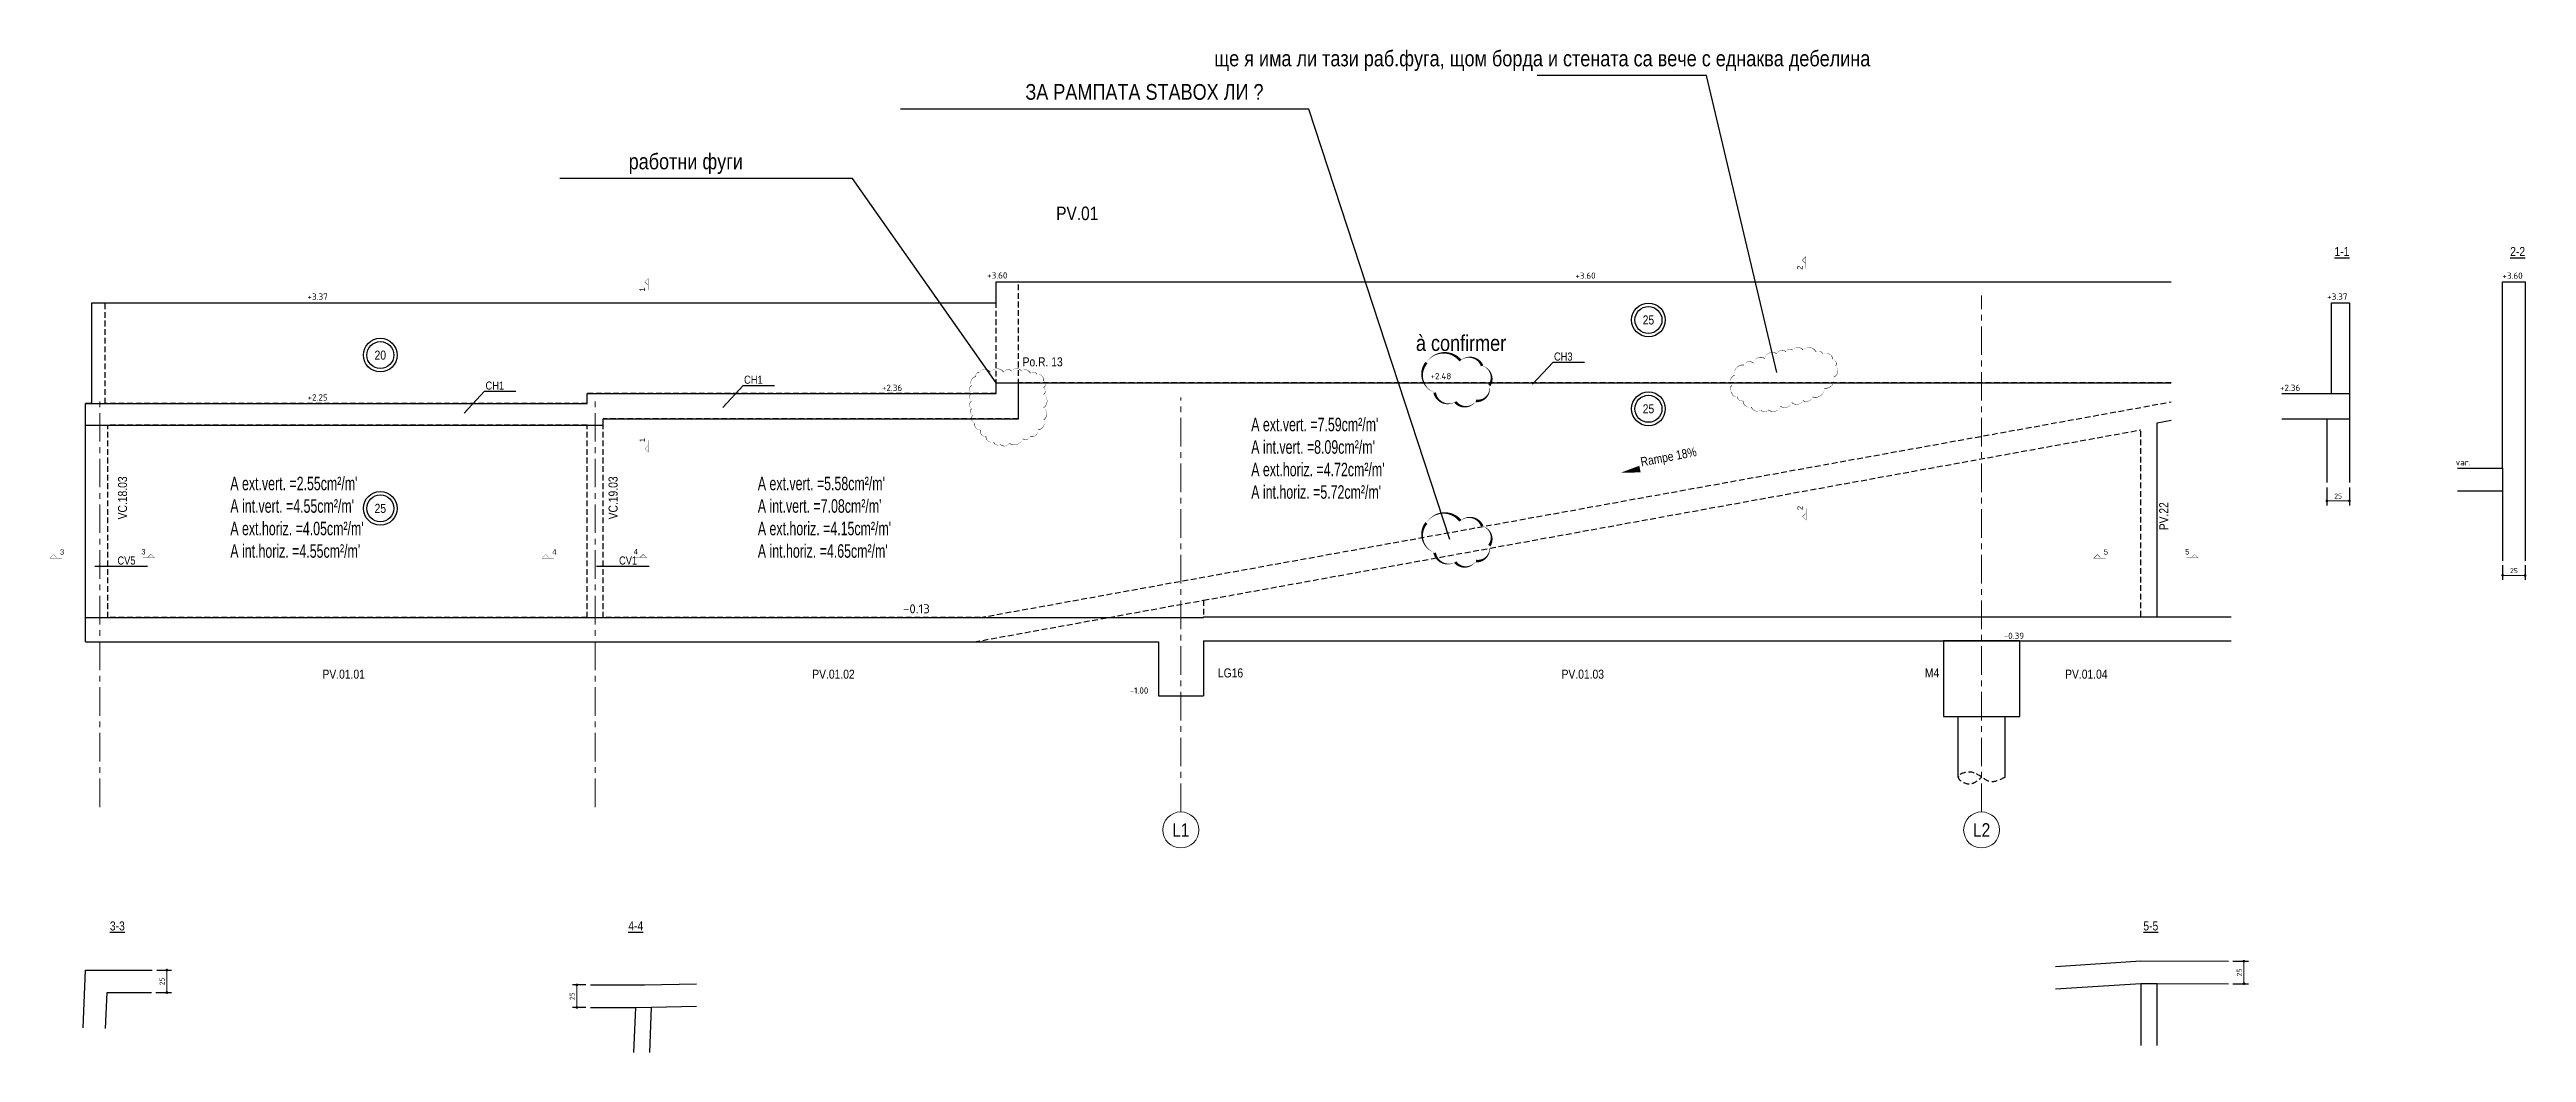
# Model space of a CAD drawing. Extents: x -10329 to 23244, y -15032 to -6928.
# Drawn here: x 4547 to 7300, y -9384 to -8269 of the extents above; entities that cross this region are included whole.
import ezdxf
from ezdxf.enums import TextEntityAlignment as Align

# ---------------------------------------------------------------- set-up
doc = ezdxf.new("R2010")
doc.units = 0
doc.linetypes.add('AXESX2', pattern=[101.6, 63.5, -12.7, 12.7, -12.7])
doc.linetypes.add('CACHEX2', pattern=[19.05, 12.7, -6.35])
doc.layers.get('Defpoints').update_dxf_attribs({"color": 53})
for name, color, linetype in [('ARMATURES_REPERAGE_ACIERS', 7, 'Continuous'), ('PYC_Cartouche', 7, 'Continuous'), ('PYC_Cotation', 11, 'Continuous'), ('PYC_HOZ_BET_VU', 252, 'Continuous'), ('PYC_Niveau - Texte', 20, 'Continuous'), ('PYC_Texte général', 102, 'Continuous')]:
    doc.layers.add(name, color=color, linetype=linetype)
doc.layers.add('PYC_Axes', color=4, linetype='AXESX2', lineweight=15)
doc.layers.add('PYC_Têtes de pieux_TXT', color=5, linetype='Continuous', lineweight=25)
doc.styles.add('axe$0$PYC_Texte_Titre2', font='ARIALN.TTF', dxfattribs={"height": 22.5})
doc.styles.add('Cotations', font='simplex.shx')
doc.styles.add('PYC_Texte_cotations', font='romans.shx')
doc.styles.add('PYC_Texte_Normal', font='ARIALN.TTF')
doc.styles.add('PYC_Texte_Reperage', font='ARIALN.TTF')
doc.styles.add('PYC_Texte_Titre1', font='ARIALN.TTF', dxfattribs={"height": 30})
doc.styles.add('PYC_Texte_Titre2', font='ARIALN.TTF', dxfattribs={"height": 22.5})
doc.styles.add('SGI_Tex_Cotes', font='ARIALN.TTF')
doc.styles.get("Standard").update_dxf_attribs({"font": 'ARIAL.TTF'})
doc.linetypes.add('RBx0.50', pattern='A,0.25,-0.025,["V",Standard,S=0.05,R=0,X=-0.025,Y=-0.05],-0.05,["V",Standard,S=0.05,R=180,X=0.025,Y=0.05],-0.025', length=0.35)
doc.dimstyles.new('PYC-COUPES-25', dxfattribs={"dimscale": 50, "dimtxt": 0.11, "dimasz": 0.06, "dimexe": 0.1, "dimexo": 0.1, "dimgap": 0.05, "dimtad": 3, "dimdec": 1, "dimrnd": 0.5, "dimzin": 9, "dimdsep": 46, "dimtxsty": 'PYC_Texte_cotations', "dimblk1": 'DOT', "dimblk2": 'DOT', "dimsah": 1, "dimcen": 0.09, "dimclrd": 256, "dimclrt": 7, "dimaunit": 2, "dimadec": 1, "dimazin": 0, "dimtfac": 1, "dimtdec": 1, "dimtix": 1, "dimtmove": 2, "dimatfit": 3, "dimldrblk": 'DOT', "dimfxl": 0.3, "dimfxlon": 1, "dimtolj": 1, "dimtzin": 0, "dimlwd": 20, "dimarcsym": 0})
doc.dimstyles.new('SGI_Cot_Secondaire_25', dxfattribs={"dimscale": 0.5, "dimtxt": 15, "dimasz": 10, "dimexe": 5, "dimexo": 0, "dimgap": 3, "dimtad": 1, "dimdsep": 46, "dimtxsty": 'SGI_Tex_Cotes', "dimcen": 0, "dimclrd": 7, "dimclre": 7, "dimclrt": 7, "dimaunit": 2, "dimazin": 0, "dimtfac": 1, "dimtmove": 0, "dimatfit": 3, "dimfxl": 18, "dimfxlon": 1, "dimtolj": 1, "dimtzin": 0, "dimlwd": 25, "dimlwe": 25, "dimarcsym": 0})

msp = doc.modelspace()

# ---------------------------------------------------------------- texts
at = {"color": 1, "linetype": 'Continuous', "style": 'PYC_Texte_Titre2'}
for s, p in [('ще я има ли тази раб.фуга, щом борда и стената са вече с еднаква дебелинa', (6205.75, -8278.712)), ('ЗА РАМПАТА STABOX ЛИ ?', (5763.561, -8315.905)), ('работни фуги ', (5256.556, -8393.179)), ('à confirmer ', (6118.219, -8595.101))]:
    msp.add_text(s, height=17.5, dxfattribs=at).set_placement(p, align=Align.MIDDLE_CENTER)
at = {"layer": 'ARMATURES_REPERAGE_ACIERS', "style": 'PYC_Texte_Normal'}
for s, p in [('CH3', (6229.054, -8610.066)), ('CH1', (5041.516, -8642.323)), ('CH1', (5328.878, -8635.794)), ('CV5', (4632.13, -8836.777)), ('CV1', (5189.63, -8836.777))]:
    msp.add_text(s, height=9, dxfattribs=at).set_placement(p, align=Align.MIDDLE_CENTER)
at = {"layer": 'PYC_Axes', "linetype": 'Continuous', "style": 'axe$0$PYC_Texte_Titre2'}
for s, p in [('L1', (5804.067, -9136.276)), ('L2', (6694.067, -9136.276))]:
    msp.add_text(s, height=15, rotation=0.000056, dxfattribs=at).set_placement(p, align=Align.MIDDLE_CENTER)
at = {"layer": 'PYC_Cartouche', "color": 7, "linetype": 'Continuous', "lineweight": 25, "style": 'PYC_Texte_Normal'}
msp.add_text('Rampe 18%%%', height=10, rotation=10.751393, dxfattribs=at).set_placement((6315.992, -8732.257))
at = {"layer": 'PYC_Cotation', "style": 'SGI_Tex_Cotes'}
for s, rotation, p in [('1', 90.160124, (5210.095, -8537.666)), ('2', 90.160124, (6496.76, -8513.504)), ('1', 90.160124, (5210.303, -8705.264)), ('2', 90.160124, (6496.968, -8780.68)), ('3', 0.160124, (4558.291, -8832.064)), ('3', 0.160124, (4648.681, -8831.856)), ('4', 0.160124, (5105.481, -8832.064)), ('4', 0.160124, (5195.871, -8831.856)), ('5', 0.160124, (6829.889, -8832.064)), ('5', 0.160124, (6920.279, -8831.856))]:
    msp.add_text(s, height=6, rotation=rotation, dxfattribs=at).set_placement(p, align=Align.BOTTOM_LEFT)
at = {"layer": 'PYC_Texte général', "linetype": 'Continuous', "style": 'PYC_Texte_Titre1'}
msp.add_text('PV.01', height=15, rotation=360, dxfattribs=at).set_placement((5688.819, -8450.881), align=Align.MIDDLE_CENTER)
for s, p in [('%%U1-1', (7094.496, -8493.265)), ('%%U2-2', (7289.791, -8493.265)), ('%%U3-3', (4621.956, -9242.946)), ('%%U4-4', (5198.119, -9242.946)), ('%%U5-5', (6882.087, -9242.946))]:
    msp.add_text(s, height=10, dxfattribs=at).set_placement(p, align=Align.MIDDLE_CENTER)
at = {"layer": 'PYC_Texte général'}
for s, height, rotation, style, p in [('+3.60', 7, 359.99968, 'Cotations', (5588.725, -8523.333)), ('+3.60', 7, 359.99968, 'Cotations', (6242.491, -8523.683)), ('+3.60', 7, 359.99968, 'Cotations', (7272.858, -8523.683)), ('+3.37', 7, 359.99968, 'Cotations', (4833.37, -8546.943)), ('+3.37', 7, 359.99968, 'Cotations', (7078.14, -8546.943)), ('Po.R. 13', 10, 0.000436, 'PYC_Texte_Reperage', (5628.129, -8620.958)), ('+2.36', 7, 359.99968, 'Cotations', (5471.757, -8648.374)), ('+2.48', 7, 359.99968, 'Cotations', (6081.523, -8635.351)), ('+2.36', 7, 359.99968, 'Cotations', (7025.624, -8648.374)), ('+2.25', 7, 359.99968, 'Cotations', (4833.37, -8659.001)), ('var.', 7, 359.99968, 'Cotations', (7220.918, -8731.132)), ('-0.13', 10, 359.99968, 'Cotations', (5495.163, -8895.469)), ('-0.39', 7, 359.99968, 'Cotations', (6718.594, -8924.06)), ('-1.00', 7, 359.99968, 'Cotations', (5747.163, -8984.802))]:
    msp.add_text(s, height=height, rotation=rotation, dxfattribs=dict(at, style=style)).set_placement(p)
at = {"layer": 'PYC_Texte général', "style": 'PYC_Texte_Reperage'}
for s, rotation, p in [('VC.18.03', 90.000436, (4627.739, -8767.172)), ('VC.19.03', 90.000436, (5172.97, -8767.172)), ('PV.22', 90.000436, (6896.431, -8787.569)), ('PV.01.01', 0.000436, (4873.543, -8963.121)), ('PV.01.02', 0.000436, (5417.904, -8963.121)), ('PV.01.03', 0.000436, (6250.733, -8963.121)), ('PV.01.04', 0.000436, (6810.411, -8963.121))]:
    msp.add_text(s, height=10, rotation=rotation, dxfattribs=at).set_placement(p, align=Align.MIDDLE_CENTER)
for s, p in [('LG16', (5873.236, -8966.736)), ('M4', (6646.901, -8966.736))]:
    msp.add_text(s, height=10, rotation=0.000436, dxfattribs=at).set_placement(p, align=Align.RIGHT)
at = {"layer": 'PYC_Têtes de pieux_TXT', "char_height": 15, "attachment_point": 1, "style": 'PYC_Texte_Normal'}
for s, insert in [("{\\W0.8;A ext.vert. =7.59cm²/m'\\PA int.vert. =8.09cm²/m'\\PA ext.horiz. =4.72cm²/m'\\PA int.horiz. =5.72cm²/m'}", (5882.241, -8678.109)), ("{\\W0.8;A ext.vert. =2.55cm²/m'\\PA int.vert. =4.55cm²/m'\\PA ext.horiz. =4.05cm²/m'\\PA int.horiz. =4.55cm²/m'}", (4747.554, -8743.687)), ("{\\W0.8;A ext.vert. =5.58cm²/m'\\PA int.vert. =7.08cm²/m'\\PA ext.horiz. =4.15cm²/m'\\PA int.horiz. =4.65cm²/m'}", (5333.821, -8743.687))]:
    msp.add_mtext_dynamic_manual_height_columns(s, width=156.23764, gutter_width=1, heights=[123.953], dxfattribs=dict(at, insert=insert))

# ---------------------------------------------------------------- blocks, each defined once
blk = doc.blocks.new('*U3')
at = {"linetype": 'Continuous', "lineweight": 25}
for radius in [25, 20]:
    blk.add_circle((0, 0), radius, dxfattribs=at)
at = {"linetype": 'Continuous', "lineweight": 25, "style": 'PYC_Texte_Normal'}
blk.add_attdef('EP2', text='', height=15, dxfattribs=at).set_placement((0, 0), align=Align.MIDDLE_CENTER)
blk = doc.blocks.new('_Dot')
at = {"color": 0, "lineweight": -2}
blk.add_line((-0.5, 0), (-1, 0), dxfattribs=at)
at = {"color": 0, "const_width": 0.5}
blk.add_lwpolyline([(-0.25, 0, 1), (0.25, 0, 1)], format="xyb", close=True, dxfattribs=at)
blk = doc.blocks.new('*D66')
at = {"layer": 'Defpoints', "color": 0, "transparency": 16777216}
for p in [(7077.8, -8749.9), (7102.8, -8749.9), (7102.8, -8770.5)]:
    blk.add_point(p, dxfattribs=at)
at = {"layer": 'PYC_Cotation', "color": 0, "lineweight": -2, "transparency": 16777216}
for p, q in [((7077.8, -8755.5), (7077.8, -8775.5)), ((7102.8, -8755.5), (7102.8, -8775.5))]:
    blk.add_line(p, q, dxfattribs=at)
at = {"layer": 'PYC_Cotation', "linetype": 'Continuous', "lineweight": 20, "transparency": 16777216}
blk.add_line((7080.8, -8770.5), (7099.8, -8770.5), dxfattribs=at)
at = {"layer": 'PYC_Cotation', "lineweight": 20, "transparency": 16777216, "xscale": 3, "yscale": 3, "zscale": 3, "rotation": 180}
blk.add_blockref('_Dot', (7077.8, -8770.5), dxfattribs=at)
at = {"layer": 'PYC_Cotation', "lineweight": 20, "transparency": 16777216, "xscale": 3, "yscale": 3, "zscale": 3}
blk.add_blockref('_Dot', (7102.8, -8770.5), dxfattribs=at)
at = {"layer": 'PYC_Cotation', "color": 7, "transparency": 16777216, "insert": (7090.3, -8765.2), "char_height": 5.5, "attachment_point": 5, "style": 'PYC_Texte_cotations'}
blk.add_mtext('\\A1;25', dxfattribs=at)
blk = doc.blocks.new('*D67')
at = {"layer": 'Defpoints', "color": 0, "transparency": 16777216}
for p in [(7273.1, -8837.1), (7298.1, -8837.1), (7298.1, -8853.3)]:
    blk.add_point(p, dxfattribs=at)
at = {"layer": 'PYC_Cotation', "color": 0, "lineweight": -2, "transparency": 16777216}
for p, q in [((7273.1, -8842.1), (7273.1, -8858.3)), ((7298.1, -8842.1), (7298.1, -8858.3))]:
    blk.add_line(p, q, dxfattribs=at)
at = {"layer": 'PYC_Cotation', "linetype": 'Continuous', "lineweight": 20, "transparency": 16777216}
blk.add_line((7276.1, -8853.3), (7295.1, -8853.3), dxfattribs=at)
at = {"layer": 'PYC_Cotation', "lineweight": 20, "transparency": 16777216, "xscale": 3, "yscale": 3, "zscale": 3, "rotation": 180}
blk.add_blockref('_Dot', (7273.1, -8853.3), dxfattribs=at)
at = {"layer": 'PYC_Cotation', "lineweight": 20, "transparency": 16777216, "xscale": 3, "yscale": 3, "zscale": 3}
blk.add_blockref('_Dot', (7298.1, -8853.3), dxfattribs=at)
at = {"layer": 'PYC_Cotation', "color": 7, "transparency": 16777216, "insert": (7285.6, -8848), "char_height": 5.5, "attachment_point": 5, "style": 'PYC_Texte_cotations'}
blk.add_mtext('\\A1;25', dxfattribs=at)
blk = doc.blocks.new('*D68')
at = {"layer": 'Defpoints', "color": 0, "transparency": 16777216}
for p in [(6968.3, -9282.2), (6985.6, -9282.2), (6968.3, -9307.2)]:
    blk.add_point(p, dxfattribs=at)
at = {"layer": 'PYC_Cotation', "color": 0, "lineweight": -2, "transparency": 16777216}
for p, q in [((6973.3, -9282.2), (6990.6, -9282.2)), ((6973.3, -9307.2), (6990.6, -9307.2))]:
    blk.add_line(p, q, dxfattribs=at)
at = {"layer": 'PYC_Cotation', "linetype": 'Continuous', "lineweight": 20, "transparency": 16777216}
blk.add_line((6985.6, -9304.2), (6985.6, -9285.2), dxfattribs=at)
at = {"layer": 'PYC_Cotation', "lineweight": 20, "transparency": 16777216, "xscale": 3, "yscale": 3, "zscale": 3}
for p, rotation in [((6985.6, -9282.2), 90), ((6985.6, -9307.2), 270)]:
    blk.add_blockref('_Dot', p, dxfattribs=dict(at, rotation=rotation))
at = {"layer": 'PYC_Cotation', "color": 7, "transparency": 16777216, "insert": (6980.4, -9294.7), "char_height": 5.5, "attachment_point": 5, "rotation": 90, "style": 'PYC_Texte_cotations'}
blk.add_mtext('\\A1;25', dxfattribs=at)
blk = doc.blocks.new('*D69')
at = {"layer": 'Defpoints', "color": 0, "transparency": 16777216}
for p in [(4660.9, -9292.1), (4677, -9292.1), (4659.9, -9317.1)]:
    blk.add_point(p, dxfattribs=at)
at = {"layer": 'PYC_Cotation', "color": 0, "lineweight": -2, "transparency": 16777216}
for p, q in [((4665.9, -9292.1), (4682, -9292.1)), ((4664.9, -9317.1), (4682, -9317.1))]:
    blk.add_line(p, q, dxfattribs=at)
at = {"layer": 'PYC_Cotation', "linetype": 'Continuous', "lineweight": 20, "transparency": 16777216}
blk.add_line((4677, -9314.1), (4677, -9295.1), dxfattribs=at)
at = {"layer": 'PYC_Cotation', "lineweight": 20, "transparency": 16777216, "xscale": 3, "yscale": 3, "zscale": 3}
for p, rotation in [((4677, -9292.1), 90), ((4677, -9317.1), 270)]:
    blk.add_blockref('_Dot', p, dxfattribs=dict(at, rotation=rotation))
at = {"layer": 'PYC_Cotation', "color": 7, "transparency": 16777216, "insert": (4671.7, -9304.6), "char_height": 5.5, "attachment_point": 5, "rotation": 90, "style": 'PYC_Texte_cotations'}
blk.add_mtext('\\A1;25', dxfattribs=at)
blk = doc.blocks.new('*D70')
at = {"layer": 'Defpoints', "color": 0, "transparency": 16777216}
for p in [(5132.7, -9308.6), (5147.8, -9308.6), (5147.8, -9333.6)]:
    blk.add_point(p, dxfattribs=at)
at = {"layer": 'PYC_Cotation', "color": 0, "lineweight": -2, "transparency": 16777216}
for p, q in [((5142.8, -9308.6), (5127.7, -9308.6)), ((5142.8, -9333.6), (5127.7, -9333.6))]:
    blk.add_line(p, q, dxfattribs=at)
at = {"layer": 'PYC_Cotation', "linetype": 'Continuous', "lineweight": 20, "transparency": 16777216}
blk.add_line((5132.7, -9330.6), (5132.7, -9311.6), dxfattribs=at)
at = {"layer": 'PYC_Cotation', "lineweight": 20, "transparency": 16777216, "xscale": 3, "yscale": 3, "zscale": 3}
for p, rotation in [((5132.7, -9308.6), 90), ((5132.7, -9333.6), 270)]:
    blk.add_blockref('_Dot', p, dxfattribs=dict(at, rotation=rotation))
at = {"layer": 'PYC_Cotation', "color": 7, "transparency": 16777216, "insert": (5127.5, -9321.1), "char_height": 5.5, "attachment_point": 5, "rotation": 90, "style": 'PYC_Texte_cotations'}
blk.add_mtext('\\A1;25', dxfattribs=at)

# ---------------------------------------------------------------- dimensions: what is measured, and where the dimension line sits
at = {"layer": 'PYC_Cotation'}
for base, p1, p2, picture, middle in [((7102.798, -8770.463), (7077.798, -8749.948), (7102.798, -8749.948), '*D66', (7090.298, -8765.213)), ((7298.093, -8853.262), (7273.093, -8837.107), (7298.093, -8837.107), '*D67', (7285.593, -8848.012))]:
    dim = msp.add_linear_dim(base=base, p1=p1, p2=p2, dimstyle='PYC-COUPES-25', dxfattribs=at)
    dim.commit()
    dim.dimension.update_dxf_attribs({"geometry": picture, "text_midpoint": middle})
for base, p1, p2, picture, middle in [((4676.959, -9292.086), (4659.861, -9317.086), (4660.859, -9292.086), '*D69', (4671.709, -9304.586)), ((6985.608, -9282.249), (6968.315, -9307.249), (6968.315, -9282.249), '*D68', (6980.358, -9294.749)), ((5132.737, -9308.621), (5147.823, -9333.621), (5147.823, -9308.621), '*D70', (5127.487, -9321.121))]:
    dim = msp.add_linear_dim(base=base, p1=p1, p2=p2, angle=90, dimstyle='PYC-COUPES-25', dxfattribs=at)
    dim.commit()
    dim.dimension.update_dxf_attribs({"geometry": picture, "text_midpoint": middle})

# ---------------------------------------------------------------- linework, layer by layer
at = {"color": 1}
for points in [[(6466.379, -8627.635), (6388.425, -8297.762), (6200.168, -8297.762)], [(6102.815, -8813.39), (5946.235, -8334.955), (5492.362, -8334.955)], [(5598.567, -8639.221), (5439.23, -8412.229), (5113.775, -8412.229)]]:
    msp.add_lwpolyline(points, dxfattribs=at)
for points in [[(6076.962, -8616.932, 0, 3, -0.52056705), (6114.781, -8614.64, 0, 3, -0.52056705), (6114.781, -8614.64, 0, 3, -0.52056705), (6138.848, -8620.369, 0, 3, -0.52056705), (6138.848, -8620.369, 0, 3, -0.52056705), (6146.87, -8642.14, 0, 3, -0.52056705), (6146.87, -8642.14, 0, 3, -0.52056705), (6131.972, -8659.328, 0, 3, -0.52056705), (6131.972, -8659.328, 0, 3, -0.52056705), (6109.051, -8660.474, 0, 3, -0.52056705), (6109.051, -8660.474, 0, 3, -0.52056705), (6086.131, -8650.161, 0, 3, -0.52056705), (6086.131, -8650.161, 0, 3, -0.52056705)], [(6419.501, -8630.897, 0, 0.714, -0.52056705), (6429.902, -8619.461, 0, 0.714, -0.52056705), (6429.902, -8619.461, 0, 0.714, -0.52056705), (6440.303, -8617.381, 0, 0.714, -0.52056705), (6440.303, -8617.381, 0, 0.714, -0.52056705), (6452.784, -8612.183, 0, 0.714, -0.52056705), (6452.784, -8612.183, 0, 0.714, -0.52056705), (6466.305, -8606.985, 0, 0.714, -0.52056705), (6466.305, -8606.985, 0, 0.714, -0.52056705), (6476.706, -8604.905, 0, 0.714, -0.52056705), (6476.706, -8604.905, 0, 0.714, -0.52056705), (6483.987, -8602.826, 0, 0.714, -0.52056705), (6483.987, -8602.826, 0, 0.714, -0.52056705), (6495.428, -8602.826, 0, 0.714, -0.52056705), (6495.428, -8602.826, 0, 0.714, -0.52056705), (6509.989, -8604.905, 0, 0.714, -0.52056705), (6509.989, -8604.905, 0, 0.714, -0.52056705), (6517.27, -8606.985, 0, 0.714, -0.52056705), (6517.27, -8606.985, 0, 0.714, -0.52056705), (6528.711, -8613.223, 0, 0.714, -0.52056705), (6528.711, -8613.223, 0, 0.714, -0.52056705), (6531.831, -8620.501, 0, 0.714, -0.52056705), (6531.831, -8620.501, 0, 0.714, -0.52056705), (6529.751, -8632.977, 0, 0.714, -0.52056705), (6529.751, -8632.977, 0, 0.714, -0.52056705), (6519.35, -8645.453, 0, 0.714, -0.52056705), (6519.35, -8645.453, 0, 0.714, -0.52056705), (6505.829, -8654.81, 0, 0.714, -0.52056705), (6505.829, -8654.81, 0, 0.714, -0.52056705), (6495.428, -8658.969, 0, 0.714, -0.52056705), (6495.428, -8658.969, 0, 0.714, -0.52056705), (6482.947, -8661.048, 0, 0.714, -0.52056705), (6482.947, -8661.048, 0, 0.714, -0.52056705), (6470.465, -8665.207, 0, 0.714, -0.52056705), (6470.465, -8665.207, 0, 0.714, -0.52056705), (6456.944, -8669.365, 0, 0.714, -0.52056705), (6456.944, -8669.365, 0, 0.714, -0.52056705), (6448.623, -8669.365, 0, 0.714, -0.52056705), (6448.623, -8669.365, 0, 0.714, -0.52056705), (6438.223, -8666.246, 0, 0.714, -0.52056705), (6438.223, -8666.246, 0, 0.714, -0.52056705), (6428.862, -8658.969, 0, 0.714, -0.52056705), (6428.862, -8658.969, 0, 0.714, -0.52056705), (6422.621, -8654.81, 0, 0.714, -0.52056705), (6422.621, -8654.81, 0, 0.714, -0.52056705), (6416.381, -8649.611, 0, 0.714, -0.52056705), (6416.381, -8649.611, 0, 0.714, -0.52056705), (6416.381, -8642.334, 0, 0.714, -0.52056705), (6416.381, -8642.334, 0, 0.714, -0.52056705)], [(5579.99, -8627.464, 0, 0.714, -0.52056705), (5592.318, -8627.464, 0, 0.714, -0.52056705), (5592.318, -8627.464, 0, 0.714, -0.52056705), (5607.111, -8627.464, 0, 0.714, -0.52056705), (5607.111, -8627.464, 0, 0.714, -0.52056705), (5615.741, -8626.232, 0, 0.714, -0.52056705), (5615.741, -8626.232, 0, 0.714, -0.52056705), (5626.836, -8626.232, 0, 0.714, -0.52056705), (5626.836, -8626.232, 0, 0.714, -0.52056705), (5636.698, -8628.697, 0, 0.714, -0.52056705), (5636.698, -8628.697, 0, 0.714, -0.52056705), (5644.095, -8629.929, 0, 0.714, -0.52056705), (5644.095, -8629.929, 0, 0.714, -0.52056705), (5651.492, -8637.323, 0, 0.714, -0.52056705), (5651.492, -8637.323, 0, 0.714, -0.52056705), (5651.492, -8644.716, 0, 0.714, -0.52056705), (5651.492, -8644.716, 0, 0.714, -0.52056705), (5651.492, -8652.11, 0, 0.714, -0.52056705), (5651.492, -8652.11, 0, 0.714, -0.52056705), (5651.492, -8666.898, 0, 0.714, -0.52056705), (5651.492, -8666.898, 0, 0.714, -0.52056705), (5651.492, -8680.453, 0, 0.714, -0.52056705), (5651.492, -8680.453, 0, 0.714, -0.52056705), (5645.328, -8691.543, 0, 0.714, -0.52056705), (5645.328, -8691.543, 0, 0.714, -0.52056705), (5636.698, -8698.937, 0, 0.714, -0.52056705), (5636.698, -8698.937, 0, 0.714, -0.52056705), (5628.069, -8701.402, 0, 0.714, -0.52056705), (5628.069, -8701.402, 0, 0.714, -0.52056705), (5613.275, -8706.331, 0, 0.714, -0.52056705), (5613.275, -8706.331, 0, 0.714, -0.52056705), (5603.413, -8707.563, 0, 0.714, -0.52056705), (5603.413, -8707.563, 0, 0.714, -0.52056705), (5596.016, -8705.099, 0, 0.714, -0.52056705), (5596.016, -8705.099, 0, 0.714, -0.52056705), (5587.387, -8698.937, 0, 0.714, -0.52056705), (5587.387, -8698.937, 0, 0.714, -0.52056705), (5581.223, -8691.543, 0, 0.714, -0.52056705), (5581.223, -8691.543, 0, 0.714, -0.52056705), (5575.059, -8684.15, 0, 0.714, -0.52056705), (5575.059, -8684.15, 0, 0.714, -0.52056705), (5572.593, -8675.524, 0, 0.714, -0.52056705), (5572.593, -8675.524, 0, 0.714, -0.52056705), (5571.361, -8668.13, 0, 0.714, -0.52056705), (5571.361, -8668.13, 0, 0.714, -0.52056705), (5571.361, -8659.504, 0, 0.714, -0.52056705), (5571.361, -8659.504, 0, 0.714, -0.52056705), (5571.361, -8650.878, 0, 0.714, -0.52056705), (5571.361, -8650.878, 0, 0.714, -0.52056705), (5571.361, -8642.252, 0, 0.714, -0.52056705), (5571.361, -8642.252, 0, 0.714, -0.52056705), (5576.292, -8632.393, 0, 0.714, -0.52056705), (5576.292, -8632.393, 0, 0.714, -0.52056705)], [(6076.962, -8795.001, 0, 3, -0.52056705), (6114.781, -8792.709, 0, 3, -0.52056705), (6114.781, -8792.709, 0, 3, -0.52056705), (6138.848, -8798.438, 0, 3, -0.52056705), (6138.848, -8798.438, 0, 3, -0.52056705), (6146.87, -8820.209, 0, 3, -0.52056705), (6146.87, -8820.209, 0, 3, -0.52056705), (6131.972, -8837.397, 0, 3, -0.52056705), (6131.972, -8837.397, 0, 3, -0.52056705), (6109.051, -8838.543, 0, 3, -0.52056705), (6109.051, -8838.543, 0, 3, -0.52056705), (6086.131, -8828.23, 0, 3, -0.52056705), (6086.131, -8828.23, 0, 3, -0.52056705)]]:
    msp.add_lwpolyline(points, format="xyseb", close=True, dxfattribs=at)
at = {"layer": 'PYC_Axes', "ltscale": 0.5}
for p, q in [((6694.067, -9116.276), (6694.067, -8542.218)), ((5804.067, -9116.276), (5804.067, -8655.711))]:
    msp.add_line(p, q, dxfattribs=at)
for points in [[(4602.567, -9111.003), (4602.567, -8655.711)], [(5153.067, -9111.003), (5153.067, -8655.711)]]:
    msp.add_lwpolyline(points, dxfattribs=at)
at = {"layer": 'PYC_Axes', "linetype": 'Continuous'}
for centre in [(5804.067, -9136.276), (6694.067, -9136.276)]:
    msp.add_circle(centre, 20, dxfattribs=at)
at = {"layer": 'PYC_Cotation', "const_width": 0.375}
for points in [[(6498.805, -8512.059), (6498.769, -8498.934), (6494.802, -8502.923), (6498.126, -8506.228)], [(5212.14, -8536.222), (5212.104, -8523.097), (5208.137, -8527.085), (5211.461, -8530.391)], [(5212.347, -8703.366), (5212.384, -8716.491), (5208.395, -8712.525), (5211.7, -8709.201)], [(6499.012, -8778.782), (6499.049, -8791.907), (6495.06, -8787.941), (6498.365, -8784.617)], [(4560.188, -8834.108), (4547.063, -8834.145), (4551.029, -8830.156), (4554.353, -8833.461)], [(4650.126, -8833.901), (4663.25, -8833.864), (4659.262, -8829.898), (4655.957, -8833.222)], [(5107.378, -8834.108), (5094.253, -8834.145), (5098.22, -8830.156), (5101.543, -8833.461)], [(5197.316, -8833.901), (5210.441, -8833.864), (5206.452, -8829.898), (5203.147, -8833.222)], [(6831.786, -8834.108), (6818.661, -8834.145), (6822.628, -8830.156), (6825.951, -8833.461)], [(6921.724, -8833.901), (6934.849, -8833.864), (6930.86, -8829.898), (6927.555, -8833.222)]]:
    msp.add_lwpolyline(points, dxfattribs=at)
at = {"layer": 'PYC_HOZ_BET_VU'}
for p, q in [((5598.567, -8527.136), (5623.567, -8527.136)), ((5598.567, -8550.221), (5598.567, -8527.136)), ((5623.567, -8527.136), (6904.681, -8527.136)), ((4593.567, -8550.221), (5598.567, -8550.221)), ((4593.567, -8662.221), (4586.567, -8662.221)), ((6889.067, -8683.626), (6904.681, -8680.798)), ((6889.067, -8899.221), (6889.067, -8683.626)), ((4586.567, -8927.221), (5779.067, -8927.221)), ((5779.067, -8927.221), (5779.067, -8987.221)), ((5829.067, -8926.221), (5829.067, -8987.221)), ((5779.067, -8987.221), (5829.067, -8987.221)), ((6668.067, -9077.686), (6668.067, -9010.221)), ((6720.067, -9077.686), (6720.067, -9010.221))]:
    msp.add_line(p, q, dxfattribs=at)
at = {"layer": 'PYC_HOZ_BET_VU', "linetype": 'CACHEX2', "ltscale": 0.5}
for p, q in [((5623.567, -8679.221), (5623.567, -8527.136)), ((5598.567, -8651.221), (5598.567, -8550.221)), ((6904.681, -8639.221), (5623.567, -8639.221)), ((5144.067, -8662.221), (4608.567, -8662.221)), ((5598.567, -8651.221), (5144.067, -8651.221)), ((5580.866, -8900.221), (6904.681, -8660.473)), ((5144.067, -8686.221), (4611.567, -8686.221)), ((5623.567, -8679.221), (5162.067, -8679.221)), ((5829.067, -8880.974), (6871.067, -8691.561)), ((6871.067, -8899.221), (6871.067, -8691.561)), ((5829.067, -8880.974), (5829.067, -8899.221)), ((5144.067, -8900.221), (4611.567, -8900.221)), ((5580.866, -8900.221), (5162.067, -8900.221))]:
    msp.add_line(p, q, dxfattribs=at)
at = {"layer": 'PYC_HOZ_BET_VU'}
for points in [[(7223.093, -8733.978), (7273.093, -8733.978), (7273.093, -8639.221), (7273.093, -8639.221), (7273.093, -8527.136), (7298.093, -8527.136), (7298.093, -8837.107)], [(4593.567, -8662.221), (4593.567, -8550.221)], [(7027.798, -8651.221), (7077.798, -8651.221), (7077.798, -8651.221), (7082.798, -8651.221), (7082.798, -8550.221), (7102.798, -8550.221), (7102.798, -8749.948)], [(4586.567, -8927.221), (4586.567, -8662.221)], [(5144.067, -8662.221), (5144.067, -8651.221)], [(7027.798, -8679.221), (7077.798, -8679.221), (7077.798, -8749.948)], [(7223.093, -8759.23), (7273.093, -8759.23), (7273.093, -8837.107)], [(6889.067, -8899.221), (6971.461, -8899.221)], [(5829.067, -8926.221), (6971.461, -8926.221)], [(4584.011, -9356.107), (4586.567, -9292.086), (4660.859, -9292.086)], [(6776.164, -9287.908), (6871.067, -9281.82), (6968.315, -9282.249)], [(4608.991, -9357.104), (4610.589, -9317.086), (4659.861, -9317.086)], [(5147.823, -9308.621), (5207.828, -9308.621), (5265.837, -9307.219)], [(5213.841, -9383.621), (5215.845, -9333.435), (5265.837, -9332.226)], [(6776.164, -9312.96), (6871.067, -9306.872), (6871.067, -9375.757)], [(6889.067, -9375.757), (6889.067, -9306.9), (6968.315, -9307.249)], [(5147.823, -9333.621), (5197.823, -9333.621), (5195.827, -9383.621)]]:
    msp.add_lwpolyline(points, dxfattribs=at)
at = {"layer": 'PYC_HOZ_BET_VU', "linetype": 'CACHEX2', "ltscale": 0.5}
for points in [[(4608.567, -8662.221), (4608.567, -8550.221)], [(4611.567, -8900.221), (4611.567, -8686.221)], [(5144.067, -8900.221), (5144.067, -8686.221)], [(5162.067, -8900.221), (5162.067, -8679.221)], [(5574.373, -8927.221), (5829.067, -8880.974)], [(5829.067, -8899.221), (6871.067, -8899.221)]]:
    msp.add_lwpolyline(points, dxfattribs=at)
at = {"layer": 'PYC_HOZ_BET_VU', "linetype": 'RBx0.50', "ltscale": 50}
for points in [[(5598.567, -8651.221), (5598.567, -8639.221), (6904.681, -8639.221)], [(5623.567, -8679.221), (5623.567, -8639.221)], [(4586.567, -8662.221), (5144.067, -8662.221), (5144.067, -8651.221), (5598.567, -8651.221)], [(7082.798, -8651.221), (7102.798, -8651.221)], [(4586.567, -8686.221), (5162.067, -8686.221), (5162.067, -8679.221), (5623.567, -8679.221)], [(7077.798, -8679.221), (7102.798, -8679.221)], [(7273.093, -8733.978), (7273.093, -8759.23)], [(4586.567, -8900.221), (5829.067, -8900.221), (5829.067, -8899.221), (6889.067, -8899.221)], [(6871.067, -9306.872), (6889.067, -9306.9)], [(5197.823, -9333.621), (5215.845, -9333.435)]]:
    msp.add_lwpolyline(points, dxfattribs=at)
at = {"layer": 'PYC_HOZ_BET_VU'}
msp.add_lwpolyline([(6651.567, -8926.221), (6651.567, -9010.221), (6736.567, -9010.221), (6736.567, -8926.221)], close=True, dxfattribs=at)
at = {"layer": 'PYC_HOZ_BET_VU', "linetype": 'CACHEX2', "ltscale": 0.5}
msp.add_spline([(6720.067, -9077.686), (6704.298, -9082.678), (6679.428, -9071.886), (6668.067, -9077.686), (6677.698, -9084.791), (6694.067, -9077.686)], degree=3, dxfattribs=at)
at = {"layer": 'PYC_Texte général'}
msp.add_lwpolyline([(6383.125, -8722.088, 0, 0, 0), (6292.843, -8739.23, 0, 7.5, 0), (6314.31, -8735.154, 0, 0, 0)], format="xyseb", dxfattribs=at)

# ---------------------------------------------------------------- block references
at = {"layer": 'PYC_Niveau - Texte'}
ref = msp.add_blockref('*U3', (6323.724, -8569.397), dxfattribs=dict(at, xscale=0.75, yscale=0.75, zscale=0.75))
ref.add_attrib('EP2', '25', dxfattribs={"layer": '0', "linetype": 'Continuous', "lineweight": 25, "height": 10, "style": 'PYC_Texte_Normal'}).set_placement((6323.724, -8569.397), align=Align.MIDDLE_CENTER)
ref = msp.add_blockref('*U3', (4914.253, -8608.473), dxfattribs=dict(at, xscale=0.75, yscale=0.75, zscale=0.75))
ref.add_attrib('EP2', '20', dxfattribs={"layer": '0', "linetype": 'Continuous', "lineweight": 25, "height": 10, "style": 'PYC_Texte_Normal'}).set_placement((4914.253, -8608.473), align=Align.MIDDLE_CENTER)
ref = msp.add_blockref('*U3', (6323.724, -8668.169), dxfattribs=dict(at, xscale=0.75, yscale=0.75, zscale=0.75))
ref.add_attrib('EP2', '25', dxfattribs={"layer": '0', "linetype": 'Continuous', "lineweight": 25, "height": 10, "style": 'PYC_Texte_Normal'}).set_placement((6323.724, -8668.169), align=Align.MIDDLE_CENTER)
ref = msp.add_blockref('*U3', (4914.253, -8778.825), dxfattribs=dict(at, xscale=0.75, yscale=0.75, zscale=0.75))
ref.add_attrib('EP2', '25', dxfattribs={"layer": '0', "linetype": 'Continuous', "lineweight": 25, "height": 10, "style": 'PYC_Texte_Normal'}).set_placement((4914.253, -8778.825), align=Align.MIDDLE_CENTER)

msp.set_redraw_order([(e.dxf.handle, doc.entitydb.next_handle()) for e in msp.query("TEXT MTEXT ATTDEF DIMENSION ARC_DIMENSION")])  # texts and dimensions are drawn at this point

# ---------------------------------------------------------------- leaders
at = {"layer": 'PYC_Cotation'}
for points in [[(6194.975, -8640.794), (6217.756, -8616.362), (6252.579, -8616.362)], [(5294.798, -8666.521), (5317.579, -8642.089), (5352.403, -8642.089)], [(5007.437, -8673.051), (5030.217, -8648.619), (5065.041, -8648.619)], [(4596.987, -8843.073), (4620.831, -8843.073), (4655.655, -8843.073)], [(5154.487, -8843.073), (5178.331, -8843.073), (5213.155, -8843.073)]]:
    msp.add_leader(points, dimstyle='SGI_Cot_Secondaire_25', override={"dimtmove": 1}, dxfattribs=at)

doc.saveas('drawing.dxf')
